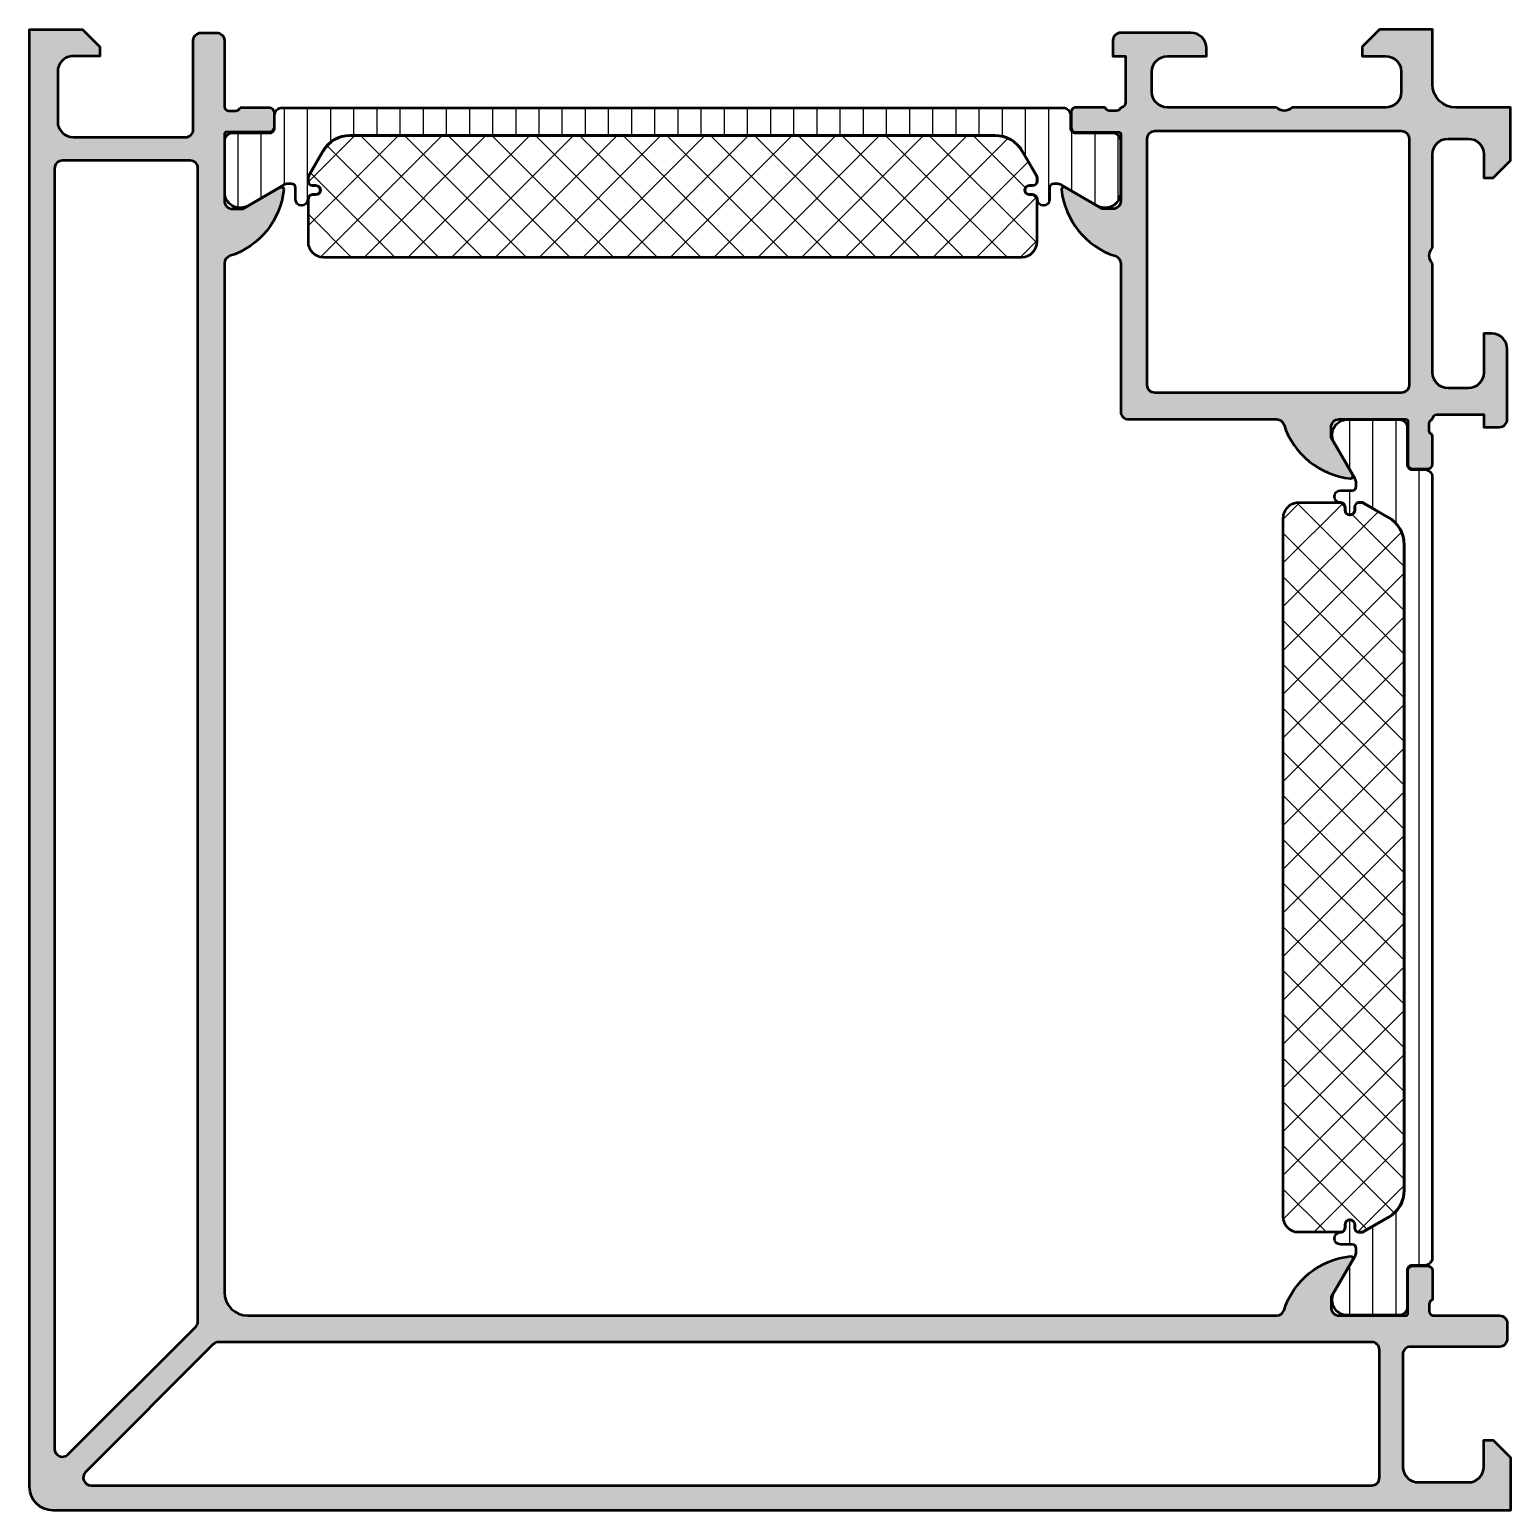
# Model space of a CAD drawing. Extents: x 0 to 95, y 0 to 95.
import ezdxf

# ---------------------------------------------------------------- set-up
doc = ezdxf.new("R2010")
doc.units = 0
for name, color, linetype, lineweight in [('0S-Alu contour', 7, 'Continuous', 50), ('0S-Alu hatch', 252, 'Continuous', 25), ('0S-Plastic contour', 254, 'Continuous', 50), ('0S-Plastic hatch', 253, 'Continuous', 25), ('0S-PT contour', 91, 'Continuous', 50), ('0S-PT hatch', 103, 'Continuous', 25)]:
    doc.layers.add(name, color=color, linetype=linetype, lineweight=lineweight)
pattern_1 = [(90, (0, 0), (-1.4859, 0), [])]
pattern_2 = [(135, (0, 0), (-1.403165018917055, -1.403165018917055), []), (225, (0, 0), (1.403165018917055, -1.403165018917055), [])]

# ---------------------------------------------------------------- blocks, each defined once
blk = doc.blocks.new('445440__0053F759_4F8C_445B_8C2F_26E1E57AFD2A_')
at = {"layer": '0S-Alu hatch'}
h = blk.add_hatch(color=256, dxfattribs=at)
edge = h.paths.add_edge_path()
edge.add_arc((88.59999999999997, 10.00000000000005), 0.4999999999999716, 90, 180)
edge.add_line((88.1, 10.00000000000005), (88.1, 2.800000000000054))
edge.add_arc((89.10000000000001, 2.800000000000055), 1.000000000000028, 180, 270.0000000000017)
edge.add_line((89.10000000000005, 1.800000000000027), (92.30000000000003, 1.800000000000031))
edge.add_arc((92.30000000000003, 2.800000000000033), 1.000000000000001, 270, 360)
edge.add_line((93.30000000000003, 2.800000000000058), (93.3, 4.500000000000017))
edge.add_line((93.3, 4.500000000000017), (93.89999999999995, 4.500000000000017))
edge.add_line((93.89999999999995, 4.500000000000017), (95, 3.399999999999974))
edge.add_line((95, 3.399999999999974), (95, 0))
edge.add_line((95, 0), (1.5, 4e-16))
edge.add_ellipse((1.5, 1.5), major_axis=(-1.499999999999999, 0), ratio=1, start_angle=0, end_angle=90, ccw=False)
edge.add_line((4e-16, 1.5), (5.8e-15, 95.00000000000003))
edge.add_line((5.8e-15, 95.00000000000003), (3.400000000000053, 95))
edge.add_line((3.400000000000053, 95), (4.500000000000054, 93.90000000000003))
edge.add_line((4.500000000000054, 93.90000000000003), (4.500000000000054, 93.3))
edge.add_line((4.500000000000054, 93.3), (2.800000000000084, 93.30000000000003))
edge.add_arc((2.800000000000067, 92.30000000000003), 1, 89.99999999999903, 180)
edge.add_line((1.800000000000067, 92.30000000000003), (1.800000000000063, 89.1000000000001))
edge.add_arc((2.800000000000065, 89.1000000000001), 1.000000000000001, 180, 269.9999999999994)
edge.add_line((2.800000000000055, 88.10000000000007), (10.00000000000006, 88.1))
edge.add_arc((10.00000000000006, 88.59999999999997), 0.4999999999999716, 269.9999999999996, 360)
edge.add_line((10.50000000000004, 88.59999999999997), (10.50000000000005, 94.29999999999997))
edge.add_ellipse((11.00000000000006, 94.29999999999997), major_axis=(-0.5000000000000107, 0), ratio=1, start_angle=270.0000000000023, end_angle=360, ccw=False)
edge.add_line((11.00000000000004, 94.8), (12.00000000000003, 94.80000000000003))
edge.add_ellipse((12.00000000000005, 94.30000000000003), major_axis=(-0.5, 0), ratio=1, start_angle=180, end_angle=270.00000000000244, ccw=False)
edge.add_line((12.50000000000005, 94.30000000000001), (12.50000000000005, 89.99999999999991))
edge.add_arc((12.76752059199318, 90.07883644654297), 0.2788950563274501, 196.4198764194927, 271.1645893740794)
edge.add_line((12.77318899999147, 89.79999899999991), (13.22678299999157, 89.79999899999993))
edge.add_arc((13.23244365946863, 90.07886709564308), 0.2789255417371435, 268.8371299271128, 343.5754054446431)
edge.add_line((13.49998699999156, 89.99999999999991), (15.37999800000004, 89.99999999999991))
edge.add_ellipse((15.37999800000004, 89.69999999999989), major_axis=(-0.3000000000000114, 0), ratio=1, start_angle=180, end_angle=270, ccw=False)
edge.add_line((15.67999800000005, 89.69999999999989), (15.67999800000005, 88.72002568095712))
edge.add_ellipse((15.37999800000005, 88.72002568095711), major_axis=(-0.2999999999999954, 0), ratio=1, start_angle=90.00000000000028, end_angle=180, ccw=False)
edge.add_line((15.37999800000005, 88.42002568095711), (12.62000000000006, 88.42002568095712))
edge.add_arc((12.62000000000006, 88.30002568095713), 0.1199999999999761, 90, 180)
edge.add_line((12.50000000000008, 88.30002568095713), (12.50000000000009, 84))
edge.add_arc((13.00000000000005, 84), 0.4999999999999556, 180, 270.0000000000047)
edge.add_line((13.00000000000009, 83.50000000000004), (13.70000000000015, 83.5000000000001))
edge.add_line((13.70000000000015, 83.5000000000001), (16.09282032302769, 84.88149545762249))
edge.add_ellipse((16.16188021535182, 84.76188021535187), major_axis=(-0.1381197846482577, 0), ratio=1, start_angle=174.3774224492092, end_angle=300.0000000000007, ccw=False)
edge.add_ellipse((11.32339113815304, 85.23822324117354), major_axis=(-4.99999999999919, 0), ratio=1, start_angle=107.7484163560706, end_angle=174.3774224492106, ccw=False)
edge.add_arc((13.00000000000091, 79.99999999999972), 0.5000000000008437, 107.7484163560707, 180)
edge.add_line((12.50000000000007, 79.99999999999973), (12.49999999999986, 14.00000000000017))
edge.add_arc((13.99999999999986, 14.00000000000016), 1.499999999999998, 180, 269.9999999999998)
edge.add_line((13.99999999999986, 12.50000000000016), (79.99999999999973, 12.50000000000003))
edge.add_arc((79.99999999999973, 13.00000000000058), 0.5000000000005543, 270, 342.2515836439303)
edge.add_ellipse((85.23822324117359, 11.32339113815273), major_axis=(-4.999999999999504, 0), ratio=1, start_angle=275.6225775507901, end_angle=342.25158364392956, ccw=False)
edge.add_ellipse((84.76188021535182, 16.1618802153518), major_axis=(-0.1381197846482728, 0), ratio=1, start_angle=149.9999999999972, end_angle=275.6225775507904, ccw=False)
edge.add_line((84.88149545762246, 16.09282032302765), (83.50000000000009, 13.70000000000013))
edge.add_line((83.50000000000009, 13.70000000000013), (83.50000000000001, 13.0000000000001))
edge.add_arc((84, 13.00000000000004), 0.4999999999999858, 180, 270)
edge.add_line((84, 12.50000000000006), (88.30002568095718, 12.50000000000006))
edge.add_arc((88.3000256809572, 12.62000000000003), 0.119999999999969, 269.9999999999932, 360)
edge.add_line((88.42002568095717, 12.62000000000003), (88.42002568095712, 15.37999800000003))
edge.add_ellipse((88.72002568095714, 15.37999800000003), major_axis=(-0.2999999999999971, 0), ratio=1, start_angle=269.99999999999727, end_angle=360, ccw=False)
edge.add_line((88.72002568095714, 15.67999800000003), (89.69999999999993, 15.67999800000003))
edge.add_ellipse((89.69999999999993, 15.37999800000002), major_axis=(-0.3000000000000096, 0), ratio=1, start_angle=180, end_angle=270, ccw=False)
edge.add_line((89.99999999999994, 15.37999800000002), (89.99999999999994, 13.49998699999151))
edge.add_arc((90.0788670956431, 13.23244365946859), 0.2789255417371304, 106.4245945553546, 181.1628700729015)
edge.add_line((89.79999899999996, 13.22678299999146), (89.79999899999993, 12.77318899999223))
edge.add_arc((90.07883644654297, 12.76752059199316), 0.278895056327452, 178.8354106257594, 253.5801235805075)
edge.add_line((89.99999999999991, 12.50000000000003), (94.30000000000005, 12.49999999999986))
edge.add_ellipse((94.30000000000003, 11.99999999999988), major_axis=(-0.4999999999999876, 0), ratio=1, start_angle=180, end_angle=269.9999999999984, ccw=False)
edge.add_line((94.80000000000003, 11.99999999999986), (94.79999999999998, 11))
edge.add_ellipse((94.29999999999997, 11.00000000000002), major_axis=(-0.5, 0), ratio=1, start_angle=90, end_angle=180, ccw=False)
edge.add_line((94.29999999999997, 10.50000000000002), (88.59999999999997, 10.50000000000002))
edge = h.paths.add_edge_path()
edge.add_arc((86.09999999999997, 2.100000000000042), 0.5000000000000427, 270, 360)
edge.add_line((86.60000000000001, 2.100000000000043), (86.60000000000001, 10.29999999999999))
edge.add_arc((86.1, 10.29999999999999), 0.5000000000000142, 0, 90.0000000000016)
edge.add_line((86.09999999999997, 10.8), (12.13847763108489, 10.79999999999986))
edge.add_arc((12.13847763108489, 10.29999999999987), 0.4999999999999947, 89.9999999999992, 134.9999999999999)
edge.add_line((11.78492424049162, 10.65355339059314), (3.584924240491757, 2.453553390593272))
edge.add_arc((3.938477631085029, 2.099999999999999), 0.4999999999999987, 134.9999999999999, 270)
edge.add_line((3.938477631085029, 1.6), (86.09999999999997, 1.599999999999999))
edge = h.paths.add_edge_path()
edge.add_arc((10.29999999999988, 12.1384776310849), 0.499999999999989, 315, 360)
edge.add_line((10.79999999999986, 12.1384776310849), (10.8, 86.10000000000007))
edge.add_arc((10.30000000000008, 86.10000000000007), 0.4999999999999254, 0, 90)
edge.add_line((10.30000000000008, 86.6), (2.100000000000063, 86.60000000000001))
edge.add_arc((2.100000000000059, 86.09999999999995), 0.500000000000057, 89.99999999999955, 180)
edge.add_line((1.600000000000002, 86.0999999999999), (1.599999999999982, 3.938477631085007))
edge.add_arc((2.099999999999982, 3.938477631085007), 0.4999999999999999, 180, 315.0000000000001)
edge.add_line((2.453553390593256, 3.584924240491734), (10.65355339059314, 11.78492424049164))
at = {"layer": '0S-Alu contour', "color": 7}
for points in [[(4e-16, 1.5), (5.8e-15, 95.00000000000003), (3.400000000000053, 95), (4.500000000000054, 93.90000000000003), (4.500000000000054, 93.3), (2.800000000000084, 93.30000000000003)], [(10.50000000000004, 88.59999999999997), (10.50000000000005, 94.29999999999997)], [(11.00000000000004, 94.8), (12.00000000000003, 94.80000000000003)], [(12.50000000000005, 94.30000000000001), (12.50000000000005, 89.99999999999991)], [(1.800000000000067, 92.30000000000003), (1.800000000000063, 89.1000000000001)], [(12.77318899999147, 89.79999899999991), (13.22678299999157, 89.79999899999993)], [(13.49998699999156, 89.99999999999991), (15.37999800000004, 89.99999999999991)], [(15.67999800000005, 89.69999999999989), (15.67999800000005, 88.72002568095712)], [(15.37999800000005, 88.42002568095711), (12.62000000000006, 88.42002568095712)], [(2.800000000000055, 88.10000000000007), (10.00000000000006, 88.1)], [(12.50000000000008, 88.30002568095713), (12.50000000000009, 84)], [(10.30000000000008, 86.6), (2.100000000000063, 86.60000000000001)], [(1.600000000000002, 86.0999999999999), (1.599999999999982, 3.938477631085007)], [(10.79999999999986, 12.1384776310849), (10.8, 86.10000000000007)], [(13.00000000000009, 83.50000000000004), (13.70000000000015, 83.5000000000001), (16.09282032302769, 84.88149545762249)], [(12.50000000000007, 79.99999999999973), (12.49999999999986, 14.00000000000017)], [(84.88149545762246, 16.09282032302765), (83.50000000000009, 13.70000000000013), (83.50000000000001, 13.0000000000001)], [(88.42002568095717, 12.62000000000003), (88.42002568095712, 15.37999800000003)], [(88.72002568095714, 15.67999800000003), (89.69999999999993, 15.67999800000003)], [(89.99999999999994, 15.37999800000002), (89.99999999999994, 13.49998699999151)], [(13.99999999999986, 12.50000000000016), (79.99999999999973, 12.50000000000003)], [(84, 12.50000000000006), (88.30002568095718, 12.50000000000006)], [(89.79999899999996, 13.22678299999146), (89.79999899999993, 12.77318899999223)], [(89.99999999999991, 12.50000000000003), (94.30000000000005, 12.49999999999986)], [(2.453553390593256, 3.584924240491734), (10.65355339059314, 11.78492424049164)], [(94.80000000000003, 11.99999999999986), (94.79999999999998, 11)], [(11.78492424049162, 10.65355339059314), (3.584924240491757, 2.453553390593272)], [(86.09999999999997, 10.8), (12.13847763108489, 10.79999999999986)], [(94.29999999999997, 10.50000000000002), (88.59999999999997, 10.50000000000002)], [(86.60000000000001, 2.100000000000043), (86.60000000000001, 10.29999999999999)], [(88.1, 10.00000000000005), (88.1, 2.800000000000054)], [(93.30000000000003, 2.800000000000058), (93.3, 4.500000000000017), (93.89999999999995, 4.500000000000017), (95, 3.399999999999974), (95, 0), (1.5, 4e-16)], [(3.938477631085029, 1.6), (86.09999999999997, 1.599999999999999)], [(89.10000000000005, 1.800000000000027), (92.30000000000003, 1.800000000000031)]]:
    blk.add_lwpolyline(points, dxfattribs=at)
at = {"layer": '0S-Alu contour', "color": 7, "extrusion": (0, 0, -1)}
for centre, radius, start, end in [((-11.00000000000006, 94.29999999999997), 0.5000000000000107, 0, 89.99999999999775), ((-12.00000000000005, 94.30000000000003), 0.5, 89.99999999999756, 180), ((-15.37999800000004, 89.69999999999989), 0.3000000000000114, 90, 180), ((-15.37999800000005, 88.72002568095711), 0.2999999999999954, 180, 269.9999999999997), ((-11.32339113815304, 85.23822324117354), 4.999999999999191, 185.6225775507894, 252.2515836439294), ((-16.16188021535182, 84.76188021535187), 0.1381197846482577, 59.99999999999929, 185.6225775507909), ((-85.23822324117359, 11.32339113815273), 4.999999999999504, 17.74841635607043, 84.3774224492099), ((-84.76188021535182, 16.1618802153518), 0.1381197846482728, 84.3774224492096, 210.0000000000028), ((-88.72002568095714, 15.37999800000003), 0.2999999999999971, 0, 90.00000000000273), ((-89.69999999999993, 15.37999800000002), 0.3000000000000096, 90, 180), ((-94.30000000000003, 11.99999999999988), 0.4999999999999876, 90.0000000000016, 180), ((-94.29999999999997, 11.00000000000002), 0.5, 180, 270), ((-1.5, 1.5), 1.499999999999999, 270, 0)]:
    blk.add_arc(centre, radius, start, end, dxfattribs=at)
at = {"layer": '0S-Alu contour', "color": 7}
for centre, radius, start, end in [((2.800000000000067, 92.30000000000003), 1, 89.99999999999903, 180), ((12.76752059199318, 90.07883644654297), 0.2788950563274501, 196.4198764194927, 271.1645893740794), ((13.23244365946863, 90.07886709564308), 0.2789255417371435, 268.8371299271128, 343.5754054446431), ((2.800000000000065, 89.1000000000001), 1.000000000000001, 180, 269.9999999999994), ((10.00000000000006, 88.59999999999997), 0.4999999999999716, 269.9999999999996, 0), ((12.62000000000006, 88.30002568095713), 0.1199999999999761, 90, 180), ((2.100000000000059, 86.09999999999995), 0.500000000000057, 89.99999999999955, 180), ((10.30000000000008, 86.10000000000007), 0.4999999999999254, 0, 90), ((13.00000000000005, 84), 0.4999999999999556, 180, 270.0000000000047), ((13.00000000000091, 79.99999999999972), 0.5000000000008437, 107.7484163560707, 180), ((13.99999999999986, 14.00000000000016), 1.499999999999998, 180, 269.9999999999998), ((90.0788670956431, 13.23244365946859), 0.2789255417371304, 106.4245945553546, 181.1628700729015), ((79.99999999999973, 13.00000000000058), 0.5000000000005543, 270, 342.2515836439303), ((84, 13.00000000000004), 0.4999999999999858, 180, 270), ((88.3000256809572, 12.62000000000003), 0.119999999999969, 269.9999999999932, 0), ((90.07883644654297, 12.76752059199316), 0.278895056327452, 178.8354106257594, 253.5801235805075), ((10.29999999999988, 12.1384776310849), 0.499999999999989, 315, 0), ((12.13847763108489, 10.29999999999987), 0.4999999999999947, 89.9999999999992, 134.9999999999999), ((86.1, 10.29999999999999), 0.5000000000000142, 0, 90.0000000000016), ((88.59999999999997, 10.00000000000005), 0.4999999999999716, 90, 180), ((2.099999999999982, 3.938477631085007), 0.4999999999999999, 180, 315.0000000000001), ((3.938477631085029, 2.099999999999999), 0.4999999999999987, 134.9999999999999, 270), ((86.09999999999997, 2.100000000000042), 0.5000000000000427, 270, 0), ((89.10000000000001, 2.800000000000055), 1.000000000000028, 180, 270.0000000000017), ((92.30000000000003, 2.800000000000033), 1.000000000000001, 270, 0)]:
    blk.add_arc(centre, radius, start, end, dxfattribs=at)
blk = doc.blocks.new('245307__0D0274F0_D0E6_4BCC_83FA_28DC97B6153F___91D617F6_98F7_4865_BB62_56667D70BF9B_')
at = {"layer": '0S-Plastic hatch'}
h = blk.add_hatch(dxfattribs=at)
h.set_pattern_fill('ANSI31', color=256, scale=0.4680000000000001, angle=45, style=0)
h.set_pattern_definition(pattern_1)
edge = h.paths.add_edge_path()
edge.add_line((89.98999999999992, 66.29000567891636), (89.98999999999997, 16.20999432108361))
edge.add_ellipse((89.50000267890914, 16.20999432108362), major_axis=(-0.4899973210908258, 0), ratio=1, start_angle=90, end_angle=180, ccw=False)
edge.add_line((89.50000267890914, 15.71999699999279), (88.68966866666672, 15.71999699999999))
edge.add_arc((88.68966866666668, 15.40999699999993), 0.3100000000000538, 89.99999999998948, 180.0079248428868)
edge.add_line((88.3796686696319, 15.40995412247371), (88.38000061238371, 13.0100637501029))
edge.add_ellipse((87.89000463964022, 13.0099959774234), major_axis=(-0.4899959774303982, 0), ratio=1, start_angle=89.99999999822529, end_angle=180.0079247354991, ccw=False)
edge.add_line((87.89000463962505, 12.519999999993), (84.4141775038158, 12.51999999999997))
edge.add_ellipse((84.55577115089181, 13.49981807472282), major_axis=(-0.9899960709244718, 0), ratio=1, start_angle=-32.740756988410794, end_angle=81.77710364110533, ccw=False)
edge.add_line((83.72305944591122, 14.03524634894278), (85.04169560553936, 16.31919148717438))
edge.add_arc((84.60002263447439, 16.57419146095991), 0.509999999999987, 330.0000034006557, 360.0057438232341)
edge.add_line((85.11002263191168, 16.57424258776003), (85.1099999986841, 16.80002606457001))
edge.add_arc((84.84999999994528, 16.79999999995467), 0.2600000000452897, 0.0057438170791521, 89.99999999386829)
edge.add_line((84.84999999997311, 17.05999999999996), (84.09959336060898, 17.05999999999999))
edge.add_ellipse((84.09959336060898, 17.44925907311674), major_axis=(-0.3892590731167508, 0), ratio=1, start_angle=-90.0000000000021, end_angle=89.9999999999979, ccw=False)
edge.add_arc((84.09959336060905, 18.15000000000003), 0.3114818537665336, 269.9999999999922, 360)
edge.add_line((84.41107521437559, 18.15000000000003), (84.41107521437559, 18.3505707952862))
edge.add_ellipse((84.70050441908934, 18.3505707952862), major_axis=(-0.2894292047137554, 0), ratio=1, start_angle=180, end_angle=360, ccw=False)
edge.add_line((84.9899336238031, 18.3505707952862), (84.9899336238031, 18.14999999999994))
edge.add_arc((85.29993362380301, 18.14999999999993), 0.3099999999999312, 180, 266.661561279965)
edge.add_line((85.28188115084544, 17.8405260782875), (85.46501280946023, 17.84052607828744))
edge.add_arc((85.4650128094603, 18.05052607828745), 0.2100000000000151, 269.9999999999806, 299.9999999999989)
edge.add_line((85.5700128094603, 17.86866074349271), (87.20499999999997, 18.81262103807234))
edge.add_arc((86.20000000000002, 20.55333209967905), 2.009999999999962, 299.9999999999986, 360)
edge.add_line((88.21, 20.55333209967905), (88.20999999999997, 61.94666790036811))
edge.add_arc((86.20000000000007, 61.94666790036811), 2.009999999999891, 0, 59.99999999999652)
edge.add_line((87.20500000000013, 63.68737896197468), (85.5700128094606, 64.63133925655441))
edge.add_arc((85.46501280946056, 64.44947392175953), 0.2100000000001375, 60.00000000000698, 90.0000000000155)
edge.add_line((85.4650128094605, 64.65947392175968), (85.2818811508457, 64.65947392175966))
edge.add_arc((85.29993362380308, 64.35000000004719), 0.3099999999999524, 93.33843871999528, 180)
edge.add_line((84.98993362380313, 64.35000000004716), (84.9899336238031, 64.14942920476095))
edge.add_ellipse((84.70050441908933, 64.14942920476095), major_axis=(-0.2894292047137554, 0), ratio=1, start_angle=0, end_angle=180, ccw=False)
edge.add_line((84.41107521437556, 64.14942920476095), (84.41107521437556, 64.35000000004703))
edge.add_arc((84.09959336060898, 64.35000000004707), 0.3114818537665798, 0, 89.99999999999739)
edge.add_ellipse((84.09959336060898, 65.05074092693039), major_axis=(-0.3892590731167331, 0), ratio=1, start_angle=-89.99999999999778, end_angle=90.0000000000021, ccw=False)
edge.add_line((84.09959336060898, 65.44000000004712), (84.84999999997311, 65.4400000000472))
edge.add_arc((84.84999999997311, 65.70000000006468), 0.2600000000174703, 270.0000000000031, 359.9942561768293)
edge.add_line((85.1099999986841, 65.6999739354215), (85.11002263191197, 65.92575741507753))
edge.add_arc((84.6000226344744, 65.92580853903998), 0.5099999999999719, 359.9942564955642, 389.9999965993479)
edge.add_line((85.04169560553936, 66.18080851282554), (83.72305944591083, 68.46475365105783))
edge.add_ellipse((84.55577115089189, 69.00018192527712), major_axis=(-0.9899960709244714, 0), ratio=1, start_angle=-81.77710364109942, end_angle=32.740756988364296, ccw=False)
edge.add_line((84.41417750381576, 69.97999999999996), (87.89000463962505, 69.98000000000695))
edge.add_ellipse((87.89000463962503, 69.49000402256138), major_axis=(-0.4899959774455738, 0), ratio=1, start_angle=179.9920752627534, end_angle=269.99999999999835, ccw=False)
edge.add_line((88.3800006123837, 69.48993624986666), (88.37966866963195, 67.09004587753823))
edge.add_arc((88.68966866667265, 67.09000300000595), 0.310000000005986, 179.9920751560094, 269.9999999988942)
edge.add_line((88.68966866666665, 66.78000299999997), (89.50000267890928, 66.78000300000714))
edge.add_ellipse((89.50000267890918, 66.29000567891642), major_axis=(-0.4899973210907263, 0), ratio=1, start_angle=180, end_angle=269.99999999999, ccw=False)
at = {"layer": '0S-Plastic contour', "color": 7}
for points in [[(84.41417750381576, 69.97999999999996), (87.89000463962505, 69.98000000000695)], [(88.3800006123837, 69.48993624986666), (88.37966866963195, 67.09004587753823)], [(85.04169560553936, 66.18080851282554), (83.72305944591083, 68.46475365105783)], [(88.68966866666665, 66.78000299999997), (89.50000267890928, 66.78000300000714)], [(85.1099999986841, 65.6999739354215), (85.11002263191197, 65.92575741507753)], [(89.98999999999992, 66.29000567891636), (89.98999999999997, 16.20999432108361)], [(84.09959336060898, 65.44000000004712), (84.84999999997311, 65.4400000000472)], [(85.4650128094605, 64.65947392175968), (85.2818811508457, 64.65947392175966)], [(87.20500000000013, 63.68737896197468), (85.5700128094606, 64.63133925655441)], [(84.41107521437556, 64.14942920476095), (84.41107521437556, 64.35000000004703)], [(84.98993362380313, 64.35000000004716), (84.9899336238031, 64.14942920476095)], [(88.21, 20.55333209967905), (88.20999999999997, 61.94666790036811)], [(84.41107521437559, 18.15000000000003), (84.41107521437559, 18.3505707952862)], [(84.9899336238031, 18.3505707952862), (84.9899336238031, 18.14999999999994)], [(85.5700128094603, 17.86866074349271), (87.20499999999997, 18.81262103807234)], [(85.28188115084544, 17.8405260782875), (85.46501280946023, 17.84052607828744)], [(83.72305944591122, 14.03524634894278), (85.04169560553936, 16.31919148717438)], [(84.84999999997311, 17.05999999999996), (84.09959336060898, 17.05999999999999)], [(85.11002263191168, 16.57424258776003), (85.1099999986841, 16.80002606457001)], [(88.3796686696319, 15.40995412247371), (88.38000061238371, 13.0100637501029)], [(89.50000267890914, 15.71999699999279), (88.68966866666672, 15.71999699999999)], [(87.89000463962505, 12.519999999993), (84.4141775038158, 12.51999999999997)]]:
    blk.add_lwpolyline(points, dxfattribs=at)
at = {"layer": '0S-Plastic contour', "color": 7, "extrusion": (0, 0, -1)}
for centre, radius, start, end in [((-84.55577115089189, 69.00018192527712), 0.9899960709244714, 327.2592430116357, 81.77710364109939), ((-87.89000463962503, 69.49000402256138), 0.4899959774455738, 90.00000000000165, 180.0079247372467), ((-89.50000267890918, 66.29000567891642), 0.4899973210907263, 90.00000000000998, 180), ((-84.09959336060898, 65.05074092693039), 0.3892590731167331, 269.9999999999979, 89.99999999999793), ((-84.70050441908933, 64.14942920476095), 0.2894292047137554, 180, 0), ((-84.70050441908934, 18.3505707952862), 0.2894292047137554, 0, 180), ((-84.09959336060898, 17.44925907311674), 0.3892590731167509, 270.0000000000021, 90.0000000000021), ((-89.50000267890914, 16.20999432108362), 0.4899973210908258, 180, 270), ((-84.55577115089181, 13.49981807472282), 0.9899960709244718, 278.2228963588948, 32.74075698841087), ((-87.89000463964022, 13.0099959774234), 0.4899959774303983, 179.9920752645009, 270.0000000017747)]:
    blk.add_arc(centre, radius, start, end, dxfattribs=at)
at = {"layer": '0S-Plastic contour', "color": 7}
for centre, radius, start, end in [((88.68966866667265, 67.09000300000595), 0.310000000005986, 179.9920751560094, 269.9999999988942), ((84.84999999997311, 65.70000000006468), 0.2600000000174703, 270.0000000000031, 359.9942561768293), ((84.6000226344744, 65.92580853903998), 0.5099999999999719, 359.9942564955642, 29.99999659934793), ((84.09959336060898, 64.35000000004707), 0.3114818537665798, 0, 89.99999999999739), ((85.29993362380308, 64.35000000004719), 0.3099999999999524, 93.33843871999528, 180), ((85.46501280946056, 64.44947392175953), 0.2100000000001375, 60.00000000000698, 90.0000000000155), ((86.20000000000007, 61.94666790036811), 2.009999999999891, 0, 59.99999999999652), ((86.20000000000002, 20.55333209967905), 2.009999999999962, 299.9999999999986, 0), ((84.09959336060905, 18.15000000000003), 0.3114818537665336, 269.9999999999922, 0), ((85.29993362380301, 18.14999999999993), 0.3099999999999312, 180, 266.661561279965), ((85.4650128094603, 18.05052607828745), 0.2100000000000151, 269.9999999999806, 299.9999999999989), ((84.84999999994528, 16.79999999995467), 0.2600000000452897, 0.0057438170791521, 89.99999999386829), ((84.60002263447439, 16.57419146095991), 0.509999999999987, 330.0000034006557, 0.0057438232341285), ((88.68966866666668, 15.40999699999993), 0.3100000000000538, 89.99999999998948, 180.0079248428868)]:
    blk.add_arc(centre, radius, start, end, dxfattribs=at)
blk = doc.blocks.new('465680__CB4C6DCC_00BF_4249_B1B3_60F80574B212_')
at = {"layer": '0S-PT hatch'}
h = blk.add_hatch(dxfattribs=at)
h.set_pattern_fill('ANSI37', color=256, scale=0.625, angle=90, style=0)
h.set_pattern_definition(pattern_2)
edge = h.paths.add_edge_path()
edge.add_line((80.41, 63.65020331974262), (80.41, 18.84979668030448))
edge.add_arc((81.4, 18.84979668030449), 0.990000000000009, 180, 269.9999999999992)
edge.add_line((81.39999999999998, 17.85979668030448), (84.10107521437558, 17.85979668030449))
edge.add_arc((84.10107521437556, 18.1497966803045), 0.2900000000000098, 270.0000000000028, 360)
edge.add_line((84.39107521437556, 18.1497966803045), (84.39107521437558, 18.35036747559074))
edge.add_ellipse((84.70050441908934, 18.35036747559074), major_axis=(-0.3094292047137657, 0), ratio=1, start_angle=180, end_angle=360, ccw=False)
edge.add_line((85.00993362380311, 18.35036747559074), (85.00993362380311, 18.1497966803045))
edge.add_arc((85.29993362380308, 18.1497966803045), 0.289999999999992, 180, 266.5483281938149)
edge.add_line((85.28247370832827, 17.86032275859201), (85.46501280946045, 17.860322758592))
edge.add_arc((85.46501280946045, 18.05032275859199), 0.1899999999999906, 270, 300.0000000000011)
edge.add_line((85.56001280946043, 17.88577793187296), (87.195, 18.82973822645255))
edge.add_arc((86.2, 20.55312877998357), 1.989999999999982, 300, 360)
edge.add_line((88.18999999999998, 20.55312877998357), (88.18999999999997, 61.94646458067261))
edge.add_arc((86.19999999999999, 61.94646458067262), 1.98999999999998, 0, 60.00000000000049)
edge.add_line((87.19499999999996, 63.66985513420365), (85.56001280946039, 64.61381542878323))
edge.add_arc((85.46501280946046, 64.44927060206423), 0.189999999999929, 60.00000000000783, 90.00000000000857)
edge.add_line((85.46501280946045, 64.63927060206414), (85.28247370832794, 64.63927060206414))
edge.add_arc((85.29993362380308, 64.34979668035166), 0.2900000000000238, 93.45167180624944, 180)
edge.add_line((85.00993362380308, 64.34979668035167), (85.0099336238031, 64.14922588506545))
edge.add_ellipse((84.69996681190153, 64.14922588506545), major_axis=(-0.3099668119015604, 0), ratio=1, start_angle=0, end_angle=180, ccw=False)
edge.add_line((84.38999999999999, 64.14922588506545), (84.38999999999996, 64.3497966803045))
edge.add_arc((84.09959336060898, 64.34979668030452), 0.2904066393909659, 0, 89.99999999899907)
edge.add_line((84.09959336061407, 64.64020331969549), (81.40000000001729, 64.64020331974261))
edge.add_arc((81.39999999999998, 63.65020331974262), 0.9899999999999877, 89.99999999899909, 180)
at = {"layer": '0S-PT contour', "color": 7}
for points in [[(84.09959336061407, 64.64020331969549), (81.40000000001729, 64.64020331974261)], [(85.46501280946045, 64.63927060206414), (85.28247370832794, 64.63927060206414)], [(87.19499999999996, 63.66985513420365), (85.56001280946039, 64.61381542878323)], [(84.38999999999999, 64.14922588506545), (84.38999999999996, 64.3497966803045)], [(85.00993362380308, 64.34979668035167), (85.0099336238031, 64.14922588506545)], [(80.41, 63.65020331974262), (80.41, 18.84979668030448)], [(88.18999999999998, 20.55312877998357), (88.18999999999997, 61.94646458067261)], [(84.39107521437556, 18.1497966803045), (84.39107521437558, 18.35036747559074)], [(85.00993362380311, 18.35036747559074), (85.00993362380311, 18.1497966803045)], [(85.56001280946043, 17.88577793187296), (87.195, 18.82973822645255)], [(81.39999999999998, 17.85979668030448), (84.10107521437558, 17.85979668030449)], [(85.28247370832827, 17.86032275859201), (85.46501280946045, 17.860322758592)]]:
    blk.add_lwpolyline(points, dxfattribs=at)
for centre, radius, start, end in [((81.39999999999998, 63.65020331974262), 0.9899999999999877, 89.99999999899909, 180), ((84.09959336060898, 64.34979668030452), 0.2904066393909659, 0, 89.99999999899907), ((85.29993362380308, 64.34979668035166), 0.2900000000000238, 93.45167180624944, 180), ((85.46501280946046, 64.44927060206423), 0.189999999999929, 60.00000000000783, 90.00000000000857), ((86.19999999999999, 61.94646458067262), 1.98999999999998, 0, 60.00000000000049), ((86.2, 20.55312877998357), 1.989999999999982, 300, 0), ((81.4, 18.84979668030449), 0.990000000000009, 180, 269.9999999999992), ((84.10107521437556, 18.1497966803045), 0.2900000000000098, 270.0000000000028, 0), ((85.29993362380308, 18.1497966803045), 0.289999999999992, 180, 266.5483281938149), ((85.46501280946045, 18.05032275859199), 0.1899999999999906, 270, 300.0000000000011)]:
    blk.add_arc(centre, radius, start, end, dxfattribs=at)
at = {"layer": '0S-PT contour', "color": 7, "extrusion": (0, 0, -1)}
for centre, radius, start, end in [((-84.69996681190153, 64.14922588506545), 0.3099668119015604, 180, 0), ((-84.70050441908934, 18.35036747559074), 0.3094292047137657, 0, 180)]:
    blk.add_arc(centre, radius, start, end, dxfattribs=at)
blk = doc.blocks.new('465680__4E95F77C_7A52_4E11_AF43_11A7D8591A68_')
at = {"layer": '0S-PT hatch'}
h = blk.add_hatch(dxfattribs=at)
h.set_pattern_fill('ANSI37', color=256, scale=0.625, angle=90, style=0)
h.set_pattern_definition(pattern_2)
edge = h.paths.add_edge_path()
edge.add_arc((63.65020331974268, 81.3999999999999), 0.9899999999999664, 270, 360)
edge.add_line((64.64020331974265, 81.4000000000172), (64.64020331969554, 84.09959336061401))
edge.add_arc((64.34979668030456, 84.09959336060894), 0.2904066393909659, 0, 90.00000000000281)
edge.add_line((64.34979668030456, 84.38999999999992), (64.1492258850655, 84.38999999999992))
edge.add_ellipse((64.1492258850655, 84.69996681190148), major_axis=(-0.3099668119015604, 0), ratio=1, start_angle=-90, end_angle=90, ccw=False)
edge.add_line((64.1492258850655, 85.00993362380304), (64.34979668035173, 85.00993362380304))
edge.add_arc((64.34979668035173, 85.29993362380308), 0.2900000000000204, 270, 356.5483281937898)
edge.add_line((64.63927060206424, 85.28247370832811), (64.63927060206422, 85.46501280946039))
edge.add_arc((64.44927060206426, 85.46501280946042), 0.1899999999999551, 0, 29.99999999998788)
edge.add_line((64.61381542878328, 85.56001280946036), (63.66985513420371, 87.19499999999992))
edge.add_arc((61.94646458067268, 86.19999999999995), 1.98999999999998, 29.99999999999905, 90)
edge.add_line((61.94646458067268, 88.18999999999993), (20.55312877998367, 88.18999999999993))
edge.add_arc((20.55312877998366, 86.19999999999995), 1.989999999999994, 89.9999999999998, 150.0000000000012)
edge.add_line((18.82973822645261, 87.19499999999991), (17.88577793187304, 85.56001280946037))
edge.add_arc((18.05032275859207, 85.46501280946039), 0.1899999999999842, 150.0000000000026, 180)
edge.add_line((17.86032275859209, 85.46501280946039), (17.86032275859209, 85.28247370832823))
edge.add_arc((18.14979668030457, 85.29993362380306), 0.2899999999999934, 183.451671806185, 270.0000000000007)
edge.add_line((18.14979668030458, 85.00993362380306), (18.35036747559081, 85.00993362380306))
edge.add_ellipse((18.35036747559081, 84.70050441908928), major_axis=(-0.3094292047137657, 0), ratio=1, start_angle=90, end_angle=270, ccw=False)
edge.add_line((18.35036747559081, 84.39107521437553), (18.14979668030457, 84.39107521437553))
edge.add_arc((18.14979668030458, 84.10107521437553), 0.2900000000000062, 90.0000000000007, 180)
edge.add_line((17.85979668030457, 84.10107521437553), (17.85979668030456, 81.39999999999995))
edge.add_arc((18.84979668030457, 81.39999999999995), 0.9900000000000019, 180, 269.9999999999998)
edge.add_line((18.84979668030456, 80.40999999999995), (63.65020331974268, 80.40999999999995))
at = {"layer": '0S-PT contour', "color": 7}
for points in [[(61.94646458067268, 88.18999999999993), (20.55312877998367, 88.18999999999993)], [(18.82973822645261, 87.19499999999991), (17.88577793187304, 85.56001280946037)], [(64.61381542878328, 85.56001280946036), (63.66985513420371, 87.19499999999992)], [(17.86032275859209, 85.46501280946039), (17.86032275859209, 85.28247370832823)], [(18.14979668030458, 85.00993362380306), (18.35036747559081, 85.00993362380306)], [(64.1492258850655, 85.00993362380304), (64.34979668035173, 85.00993362380304)], [(64.63927060206424, 85.28247370832811), (64.63927060206422, 85.46501280946039)], [(17.85979668030457, 84.10107521437553), (17.85979668030456, 81.39999999999995)], [(18.35036747559081, 84.39107521437553), (18.14979668030457, 84.39107521437553)], [(64.34979668030456, 84.38999999999992), (64.1492258850655, 84.38999999999992)], [(64.64020331974265, 81.4000000000172), (64.64020331969554, 84.09959336061401)], [(18.84979668030456, 80.40999999999995), (63.65020331974268, 80.40999999999995)]]:
    blk.add_lwpolyline(points, dxfattribs=at)
for centre, radius, start, end in [((20.55312877998366, 86.19999999999995), 1.989999999999994, 89.9999999999998, 150.0000000000012), ((61.94646458067268, 86.19999999999995), 1.98999999999998, 29.99999999999905, 90), ((18.05032275859207, 85.46501280946039), 0.1899999999999842, 150.0000000000026, 180), ((64.44927060206426, 85.46501280946042), 0.1899999999999551, 0, 29.99999999998788), ((18.14979668030457, 85.29993362380306), 0.2899999999999934, 183.451671806185, 270.0000000000007), ((64.34979668035173, 85.29993362380308), 0.2900000000000204, 270, 356.5483281937898), ((18.14979668030458, 84.10107521437553), 0.2900000000000062, 90.0000000000007, 180), ((64.34979668030456, 84.09959336060894), 0.2904066393909659, 0, 90.00000000000281), ((18.84979668030457, 81.39999999999995), 0.9900000000000019, 180, 269.9999999999998), ((63.65020331974268, 81.3999999999999), 0.9899999999999664, 270, 0)]:
    blk.add_arc(centre, radius, start, end, dxfattribs=at)
at = {"layer": '0S-PT contour', "color": 7, "extrusion": (0, 0, -1)}
for centre, radius, start, end in [((-18.35036747559081, 84.70050441908928), 0.3094292047137657, 90, 270), ((-64.1492258850655, 84.69996681190148), 0.3099668119015604, 270, 90)]:
    blk.add_arc(centre, radius, start, end, dxfattribs=at)
blk = doc.blocks.new('245307__2E3341B0_E449_47F0_BB7E_A4CC6ABBFBCC___53A2823B_3F51_44D1_AD2B_E31AB6B10B6B_')
at = {"layer": '0S-Plastic hatch'}
h = blk.add_hatch(dxfattribs=at)
h.set_pattern_fill('ANSI31', color=256, scale=0.4680000000000001, angle=45, style=0)
h.set_pattern_definition(pattern_1)
edge = h.paths.add_edge_path()
edge.add_ellipse((66.29000567891644, 89.50000267890913), major_axis=(-0.4899973210907689, 0), ratio=1, start_angle=180, end_angle=269.99999999999835, ccw=False)
edge.add_line((66.78000300000721, 89.50000267890914), (66.78000300000006, 88.68966866666665))
edge.add_arc((67.09000300000011, 88.68966866666663), 0.3100000000000449, 180, 270.0079248428922)
edge.add_line((67.09004587752634, 88.37966866963188), (69.48993624989713, 88.38000061238365))
edge.add_ellipse((69.49000402257663, 87.89000463964018), major_axis=(-0.4899959774303982, 0), ratio=1, start_angle=180, end_angle=270.00792473549353, ccw=False)
edge.add_line((69.98000000000702, 87.89000463962498), (69.98000000000006, 84.41417750381574))
edge.add_ellipse((69.0001819252772, 84.5557711508918), major_axis=(-0.9899960709244675, 0), ratio=1, start_angle=57.25924301160239, end_angle=171.777103641102, ccw=False)
edge.add_line((68.46475365105745, 83.72305944591106), (66.18080851282566, 85.0416956055393))
edge.add_arc((65.92580853904013, 84.60002263447437), 0.5099999999999465, 60.00000340065405, 90.00574350449374)
edge.add_line((65.92575741507757, 85.1100226319119), (65.6999739354772, 85.10999999868405))
edge.add_arc((65.70000000009257, 84.84999999994524), 0.2600000000452756, 90.00574381714434, 180)
edge.add_line((65.4400000000473, 84.84999999997306), (65.44000000004722, 84.0995933606089))
edge.add_ellipse((65.05074092693044, 84.09959336060894), major_axis=(-0.3892590731167758, 0), ratio=1, start_angle=0, end_angle=180, ccw=False)
edge.add_arc((64.35000000004712, 84.09959336060894), 0.3114818537665513, 0, 89.99999999999739)
edge.add_line((64.35000000004713, 84.41107521437549), (64.14942920476102, 84.41107521437553))
edge.add_ellipse((64.14942920476102, 84.70050441908928), major_axis=(-0.2894292047137554, 0), ratio=1, start_angle=-90, end_angle=90, ccw=False)
edge.add_line((64.14942920476102, 84.98993362380304), (64.35000000004726, 84.98993362380303))
edge.add_arc((64.35000000004726, 85.29993362380299), 0.3099999999999596, 270, 356.6615612799548)
edge.add_line((64.65947392175971, 85.28188115084535), (64.65947392175978, 85.46501280946038))
edge.add_arc((64.4494739217596, 85.46501280946045), 0.2100000000001643, 0, 30.00000000000646)
edge.add_line((64.63133925655448, 85.57001280946054), (63.68737896197476, 87.20500000000006))
edge.add_arc((61.94666790036819, 86.20000000000002), 2.009999999999893, 30.00000000000349, 89.9999999999998)
edge.add_line((61.94666790036819, 88.2099999999999), (20.55333209967913, 88.20999999999997))
edge.add_arc((20.55333209967914, 86.19999999999997), 2.009999999999976, 90.00000000000018, 150.0000000000021)
edge.add_line((18.8126210380724, 87.2049999999999), (17.86866074349278, 85.57001280946022))
edge.add_arc((18.05052607828753, 85.46501280946023), 0.2100000000000137, 150.0000000000054, 180)
edge.add_line((17.84052607828752, 85.46501280946018), (17.84052607828757, 85.28188115084536))
edge.add_arc((18.15000000000001, 85.29993362380301), 0.3099999999999468, 183.3384387200452, 269.9999999999993)
edge.add_line((18.15000000000001, 84.98993362380305), (18.35057079528627, 84.98993362380305))
edge.add_ellipse((18.35057079528627, 84.70050441908928), major_axis=(-0.2894292047137554, 0), ratio=1, start_angle=90, end_angle=270, ccw=False)
edge.add_line((18.35057079528627, 84.41107521437554), (18.15000000000009, 84.41107521437554))
edge.add_arc((18.15000000000009, 84.09959336060903), 0.3114818537665087, 89.99999999999935, 180)
edge.add_ellipse((17.44925907311682, 84.09959336060896), major_axis=(-0.389259073116758, 0), ratio=1, start_angle=0, end_angle=180, ccw=False)
edge.add_line((17.06000000000006, 84.09959336060894), (17.06000000000004, 84.84999999997304))
edge.add_arc((16.79999999998256, 84.84999999997304), 0.2600000000174809, 0, 89.9942561767249)
edge.add_line((16.80002606462575, 85.10999999868406), (16.57424258770447, 85.11002263191163))
edge.add_arc((16.57419146093222, 84.60002263457814), 0.5099999998962019, 89.99425617985202, 119.9999966024706)
edge.add_line((16.31919148717448, 85.0416956055393), (14.0352463489424, 83.7230594459109))
edge.add_ellipse((13.4998180747229, 84.55577115089181), major_axis=(-0.989996070924471, 0), ratio=1, start_angle=8.222896358898083, end_angle=122.7407569883795, ccw=False)
edge.add_line((12.52000000000005, 84.41417750381574), (12.51999999999308, 87.890004639625))
edge.add_ellipse((13.00999597743866, 87.890004639625), major_axis=(-0.4899959774455845, 0), ratio=1, start_angle=269.99977490492887, end_angle=360, ccw=False)
edge.add_line((13.00999790246142, 88.38000061706678), (15.40995412303333, 88.37966866963181))
edge.add_arc((15.40999699999408, 88.68966866667259), 0.3100000000059922, 269.9920752616236, 360)
edge.add_line((15.71999700000007, 88.68966866666932), (15.71999699999287, 89.50000267890921))
edge.add_ellipse((16.20999432108365, 89.50000267890917), major_axis=(-0.4899973210907742, 0), ratio=1, start_angle=269.999999999995, end_angle=360, ccw=False)
edge.add_line((16.20999432108369, 89.98999999999992), (66.29000567891646, 89.9899999999999))
at = {"layer": '0S-Plastic contour', "color": 7}
for points in [[(15.71999700000007, 88.68966866666932), (15.71999699999287, 89.50000267890921)], [(16.20999432108369, 89.98999999999992), (66.29000567891646, 89.9899999999999)], [(66.78000300000721, 89.50000267890914), (66.78000300000006, 88.68966866666665)], [(13.00999790246142, 88.38000061706678), (15.40995412303333, 88.37966866963181)], [(67.09004587752634, 88.37966866963188), (69.48993624989713, 88.38000061238365)], [(12.52000000000005, 84.41417750381574), (12.51999999999308, 87.890004639625)], [(61.94666790036819, 88.2099999999999), (20.55333209967913, 88.20999999999997)], [(69.98000000000702, 87.89000463962498), (69.98000000000006, 84.41417750381574)], [(18.8126210380724, 87.2049999999999), (17.86866074349278, 85.57001280946022)], [(64.63133925655448, 85.57001280946054), (63.68737896197476, 87.20500000000006)], [(16.31919148717448, 85.0416956055393), (14.0352463489424, 83.7230594459109)], [(16.80002606462575, 85.10999999868406), (16.57424258770447, 85.11002263191163)], [(17.06000000000006, 84.09959336060894), (17.06000000000004, 84.84999999997304)], [(17.84052607828752, 85.46501280946018), (17.84052607828757, 85.28188115084536)], [(18.15000000000001, 84.98993362380305), (18.35057079528627, 84.98993362380305)], [(64.14942920476102, 84.98993362380304), (64.35000000004726, 84.98993362380303)], [(64.65947392175971, 85.28188115084535), (64.65947392175978, 85.46501280946038)], [(65.4400000000473, 84.84999999997306), (65.44000000004722, 84.0995933606089)], [(65.92575741507757, 85.1100226319119), (65.6999739354772, 85.10999999868405)], [(68.46475365105745, 83.72305944591106), (66.18080851282566, 85.0416956055393)], [(18.35057079528627, 84.41107521437554), (18.15000000000009, 84.41107521437554)], [(64.35000000004713, 84.41107521437549), (64.14942920476102, 84.41107521437553)]]:
    blk.add_lwpolyline(points, dxfattribs=at)
at = {"layer": '0S-Plastic contour', "color": 7, "extrusion": (0, 0, -1)}
for centre, radius, start, end in [((-16.20999432108365, 89.50000267890917), 0.4899973210907742, 0, 90.000000000005), ((-66.29000567891644, 89.50000267890913), 0.4899973210907689, 90.00000000000165, 180), ((-13.00999597743866, 87.890004639625), 0.4899959774455845, 0, 90.00022509507114), ((-69.49000402257663, 87.89000463964018), 0.4899959774303983, 89.99207526450645, 180), ((-18.35057079528627, 84.70050441908928), 0.2894292047137554, 90, 270), ((-64.14942920476102, 84.70050441908928), 0.2894292047137554, 270, 90), ((-13.4998180747229, 84.55577115089181), 0.989996070924471, 237.2592430116205, 351.7771036411019), ((-17.44925907311682, 84.09959336060896), 0.389259073116758, 180, 0), ((-65.05074092693044, 84.09959336060894), 0.3892590731167758, 180, 0), ((-69.0001819252772, 84.5557711508918), 0.9899960709244675, 188.2228963588982, 302.7407569883976)]:
    blk.add_arc(centre, radius, start, end, dxfattribs=at)
at = {"layer": '0S-Plastic contour', "color": 7}
for centre, radius, start, end in [((15.40999699999408, 88.68966866667259), 0.3100000000059922, 269.9920752616236, 0), ((67.09000300000011, 88.68966866666663), 0.3100000000000449, 180, 270.0079248428922), ((20.55333209967914, 86.19999999999997), 2.009999999999976, 90.00000000000018, 150.0000000000021), ((61.94666790036819, 86.20000000000002), 2.009999999999893, 30.00000000000349, 89.9999999999998), ((18.05052607828753, 85.46501280946023), 0.2100000000000137, 150.0000000000054, 180), ((64.4494739217596, 85.46501280946045), 0.2100000000001643, 0, 30.00000000000646), ((16.57419146093222, 84.60002263457814), 0.5099999998962019, 89.99425617985202, 119.9999966024706), ((16.79999999998256, 84.84999999997304), 0.2600000000174809, 0, 89.9942561767249), ((18.15000000000001, 85.29993362380301), 0.3099999999999468, 183.3384387200452, 269.9999999999993), ((64.35000000004726, 85.29993362380299), 0.3099999999999596, 270, 356.6615612799548), ((65.70000000009257, 84.84999999994524), 0.2600000000452756, 90.00574381714434, 180), ((65.92580853904013, 84.60002263447437), 0.5099999999999465, 60.00000340065405, 90.00574350449374), ((18.15000000000009, 84.09959336060903), 0.3114818537665087, 89.99999999999935, 180), ((64.35000000004712, 84.09959336060894), 0.3114818537665513, 0, 89.99999999999739)]:
    blk.add_arc(centre, radius, start, end, dxfattribs=at)
blk = doc.blocks.new('346380__873048D4_A740_4C8C_A16D_7C96DEFC6A23_')
at = {"layer": '0S-Alu hatch'}
h = blk.add_hatch(color=256, dxfattribs=at)
edge = h.paths.add_edge_path()
edge.add_line((69.49999999999994, 94.29999999999987), (69.49999999999999, 93.29999999999988))
edge.add_line((69.49999999999999, 93.29999999999988), (70.3, 93.29999999999988))
edge.add_line((70.3, 93.29999999999988), (70.29999999999998, 90.29999999999993))
edge.add_ellipse((69.9999999999999, 90.2999999999999), major_axis=(-0.3000000000000824, 0), ratio=1, start_angle=89.9999999998725, end_angle=180, ccw=False)
edge.add_ellipse((69.73247940800621, 90.07883644654287), major_axis=(-0.2788950563273274, 0), ratio=1, start_angle=88.83541062613341, end_angle=163.5801235805, ccw=False)
edge.add_line((69.72681100000896, 89.7999989999999), (69.27321700000918, 89.7999989999999))
edge.add_ellipse((69.26755634053144, 90.07886709564305), major_axis=(-0.2789255417371431, 0), ratio=1, start_angle=16.42459455535112, end_angle=91.16287007302662, ccw=False)
edge.add_line((69.00001300000851, 89.99999999999991), (67.120002, 89.99999999999991))
edge.add_arc((67.12000199999999, 89.69999999999989), 0.2999999999999971, 89.99999999999729, 180)
edge.add_line((66.82000199999999, 89.6999999999999), (66.82000199999999, 88.72002568095714))
edge.add_arc((67.120002, 88.72002568095712), 0.3000000000000114, 180, 270)
edge.add_line((67.120002, 88.42002568095711), (69.88, 88.42002568095711))
edge.add_ellipse((69.88, 88.3000256809571), major_axis=(-0.1200000000000045, 0), ratio=1, start_angle=180, end_angle=270, ccw=False)
edge.add_line((70, 88.3000256809571), (70, 83.99999999999989))
edge.add_ellipse((69.5, 83.99999999999989), major_axis=(-0.5, 0), ratio=1, start_angle=90, end_angle=180, ccw=False)
edge.add_line((69.5, 83.4999999999999), (68.79999999999998, 83.4999999999999))
edge.add_line((68.79999999999998, 83.4999999999999), (66.40717967697245, 84.88149545762226))
edge.add_arc((66.33811978464831, 84.7618802153516), 0.1381197846482964, 60.00000000000685, 185.6225775507952)
edge.add_arc((71.17660886184781, 85.23822324117369), 4.999999999999992, 185.6225775507935, 252.2515836439298)
edge.add_ellipse((69.5, 79.9999999999999), major_axis=(-0.4999999999999926, 0), ratio=1, start_angle=180, end_angle=252.2515836439294, ccw=False)
edge.add_line((69.99999999999999, 79.9999999999999), (70, 70.49999999999989))
edge.add_arc((70.5, 70.49999999999989), 0.5, 180, 270)
edge.add_line((70.5, 69.99999999999989), (80.00000000000001, 69.9999999999999))
edge.add_ellipse((80.00000000000001, 69.49999999999979), major_axis=(-0.5000000000001137, 0), ratio=1, start_angle=197.7484163560697, end_angle=270, ccw=False)
edge.add_arc((85.2382232411738, 71.17660886184757), 4.999999999999877, 197.7484163560699, 264.3774224492063)
edge.add_arc((84.7618802153517, 66.33811978464819), 0.1381197846483025, 264.3774224492049, 389.9999999999982)
edge.add_line((84.88149545762238, 66.40717967697233), (83.49999999999999, 68.7999999999999))
edge.add_line((83.49999999999999, 68.7999999999999), (83.49999999999999, 69.4999999999999))
edge.add_ellipse((84, 69.4999999999999), major_axis=(-0.5, 0), ratio=1, start_angle=270, end_angle=360, ccw=False)
edge.add_line((84, 69.9999999999999), (88.3000256809572, 69.9999999999999))
edge.add_ellipse((88.3000256809572, 69.8799999999999), major_axis=(-0.1200000000000045, 0), ratio=1, start_angle=180, end_angle=270, ccw=False)
edge.add_line((88.4200256809572, 69.8799999999999), (88.4200256809572, 67.1200019999999))
edge.add_arc((88.7200256809572, 67.12000199999991), 0.2999999999999971, 180, 270)
edge.add_line((88.7200256809572, 66.82000199999992), (89.69999999999997, 66.82000199999989))
edge.add_arc((89.69999999999997, 67.1200019999999), 0.3000000000000114, 270, 360)
edge.add_line((90, 67.1200019999999), (90, 69.00001300000838))
edge.add_ellipse((90.07886709564319, 69.26755634053133), major_axis=(-0.2789255417371639, 0), ratio=1, start_angle=-1.1628700727840737, end_angle=73.57540544464138, ccw=False)
edge.add_line((89.79999900000001, 69.27321700000788), (89.79999900000001, 69.72681100000835))
edge.add_ellipse((90.07883644654295, 69.73247940800613), major_axis=(-0.2788950563273262, 0), ratio=1, start_angle=-73.58012358050632, end_angle=1.1645893739748203, ccw=False)
edge.add_ellipse((90.29999999999998, 69.9999999999998), major_axis=(-0.3000000000000682, 0), ratio=1, start_angle=270, end_angle=360, ccw=False)
edge.add_line((90.29999999999998, 70.29999999999986), (93.30000000000001, 70.2999999999999))
edge.add_line((93.30000000000001, 70.2999999999999), (93.30000000000001, 69.4999999999999))
edge.add_line((93.30000000000001, 69.4999999999999), (94.29999999999998, 69.49999999999987))
edge.add_arc((94.30000000000001, 69.99999999999987), 0.5, 269.9999999999984, 360)
edge.add_line((94.80000000000003, 69.99999999999987), (94.80000000000003, 74.49999999999984))
edge.add_arc((93.80000000000004, 74.49999999999984), 1, 0, 89.99999999999675)
edge.add_line((93.8000000000001, 75.49999999999986), (93.30000000000001, 75.4999999999999))
edge.add_line((93.30000000000001, 75.4999999999999), (93.30000000000001, 72.99999999999987))
edge.add_ellipse((92.30000000000003, 72.99999999999987), major_axis=(-1, 0), ratio=1, start_angle=90, end_angle=180, ccw=False)
edge.add_line((92.30000000000003, 71.99999999999987), (90.99999999999999, 71.99999999999987))
edge.add_ellipse((91.00000000000001, 72.99999999999987), major_axis=(-1, 0), ratio=1, start_angle=0, end_angle=89.9999999999983, ccw=False)
edge.add_line((90.00000000000001, 72.99999999999987), (90.00000000000003, 79.99999999999991))
edge.add_ellipse((90.52500000000003, 80.49999999999993), major_axis=(-0.7250000000000041, 0), ratio=1, start_angle=-43.60281897270022, end_angle=43.60281897270329, ccw=False)
edge.add_line((90, 80.9999999999999), (90, 86.9999999999999))
edge.add_ellipse((91, 86.9999999999999), major_axis=(-1, 0), ratio=1, start_angle=270, end_angle=360, ccw=False)
edge.add_line((91, 87.9999999999999), (92.30000000000003, 87.9999999999999))
edge.add_ellipse((92.30000000000003, 86.9999999999999), major_axis=(-1, 0), ratio=1, start_angle=180, end_angle=270, ccw=False)
edge.add_line((93.30000000000001, 86.9999999999999), (93.30000000000001, 85.49999999999989))
edge.add_line((93.30000000000001, 85.49999999999989), (93.9, 85.49999999999989))
edge.add_line((93.9, 85.49999999999989), (95, 86.59999999999985))
edge.add_line((95, 86.59999999999985), (95, 89.99999999999991))
edge.add_line((95, 89.99999999999991), (91.49999999999999, 89.99999999999989))
edge.add_ellipse((91.49999999999999, 91.49999999999989), major_axis=(-1.5, 0), ratio=1, start_angle=0, end_angle=90, ccw=False)
edge.add_line((89.99999999999999, 91.49999999999989), (90, 94.99999999999991))
edge.add_line((90, 94.99999999999991), (86.59999999999997, 94.99999999999991))
edge.add_line((86.59999999999997, 94.99999999999991), (85.49999999999994, 93.8999999999999))
edge.add_line((85.49999999999994, 93.8999999999999), (85.5, 93.29999999999991))
edge.add_line((85.5, 93.29999999999991), (87, 93.29999999999988))
edge.add_ellipse((87, 92.29999999999988), major_axis=(-1, 0), ratio=1, start_angle=180, end_angle=270, ccw=False)
edge.add_line((88, 92.29999999999988), (88, 90.9999999999999))
edge.add_ellipse((87, 90.9999999999999), major_axis=(-1, 0), ratio=1, start_angle=90, end_angle=180, ccw=False)
edge.add_line((87, 89.99999999999991), (81, 89.99999999999989))
edge.add_ellipse((80.50000000000001, 90.52499999999993), major_axis=(-0.7250000000000051, 0), ratio=1, start_angle=46.3971810272966, end_angle=133.6028189727002, ccw=False)
edge.add_line((80.00000000000003, 89.99999999999991), (73, 89.99999999999989))
edge.add_ellipse((73, 90.99999999999989), major_axis=(-1, 0), ratio=1, start_angle=0, end_angle=90, ccw=False)
edge.add_line((72, 90.99999999999984), (71.99999999999997, 92.29999999999987))
edge.add_ellipse((72.99999999999997, 92.29999999999988), major_axis=(-1, 0), ratio=1, start_angle=270, end_angle=360, ccw=False)
edge.add_line((72.99999999999997, 93.29999999999988), (75.49999999999999, 93.29999999999988))
edge.add_line((75.49999999999999, 93.29999999999988), (75.49999999999997, 93.79999999999993))
edge.add_arc((74.49999999999997, 93.7999999999999), 1, 0, 90)
edge.add_line((74.49999999999997, 94.79999999999988), (69.99999999999997, 94.79999999999988))
edge.add_arc((69.99999999999997, 94.29999999999988), 0.5000000000000142, 90, 180)
edge = h.paths.add_edge_path()
edge.add_ellipse((72.19987767890954, 88.00012738886699), major_axis=(-0.4998726244431281, 0), ratio=1, start_angle=269.99999995175807, end_angle=360, ccw=False)
edge.add_line((72.19987767933044, 88.50000001331013), (87.99986884648104, 88.50000000000544))
edge.add_ellipse((87.99986884605974, 87.99986884605963), major_axis=(-0.5001311539458158, 0), ratio=1, start_angle=180, end_angle=269.9999999517342, ccw=False)
edge.add_line((88.50000000000556, 87.99986884605963), (88.50000000000749, 72.199877618797))
edge.add_ellipse((87.99999725913236, 72.19987761879716), major_axis=(-0.500002740875118, 0), ratio=1, start_angle=90.00000000000159, end_angle=180, ccw=False)
edge.add_line((87.99999725913239, 71.69987487792204), (72.20000505447386, 71.69987487792955))
edge.add_ellipse((72.20000732079352, 72.19987714428105), major_axis=(-0.5000022663566374, 0), ratio=1, start_angle=0, end_angle=89.99974030007468, ccw=False)
edge.add_line((71.70000505443687, 72.19987714428102), (71.70000505446643, 88.00012738886815))
at = {"layer": '0S-Alu contour', "color": 7}
for points in [[(69.49999999999994, 94.29999999999987), (69.49999999999999, 93.29999999999988), (70.3, 93.29999999999988), (70.29999999999998, 90.29999999999993)], [(74.49999999999997, 94.79999999999988), (69.99999999999997, 94.79999999999988)], [(89.99999999999999, 91.49999999999989), (90, 94.99999999999991), (86.59999999999997, 94.99999999999991), (85.49999999999994, 93.8999999999999), (85.5, 93.29999999999991), (87, 93.29999999999988)], [(72.99999999999997, 93.29999999999988), (75.49999999999999, 93.29999999999988), (75.49999999999997, 93.79999999999993)], [(72, 90.99999999999984), (71.99999999999997, 92.29999999999987)], [(88, 92.29999999999988), (88, 90.9999999999999)], [(66.82000199999999, 89.6999999999999), (66.82000199999999, 88.72002568095714)], [(69.00001300000851, 89.99999999999991), (67.120002, 89.99999999999991)], [(69.72681100000896, 89.7999989999999), (69.27321700000918, 89.7999989999999)], [(80.00000000000003, 89.99999999999991), (73, 89.99999999999989)], [(87, 89.99999999999991), (81, 89.99999999999989)], [(93.30000000000001, 86.9999999999999), (93.30000000000001, 85.49999999999989), (93.9, 85.49999999999989), (95, 86.59999999999985), (95, 89.99999999999991), (91.49999999999999, 89.99999999999989)], [(67.120002, 88.42002568095711), (69.88, 88.42002568095711)], [(72.19987767933044, 88.50000001331013), (87.99986884648104, 88.50000000000544)], [(70, 88.3000256809571), (70, 83.99999999999989)], [(71.70000505443687, 72.19987714428102), (71.70000505446643, 88.00012738886815)], [(88.50000000000556, 87.99986884605963), (88.50000000000749, 72.199877618797)], [(91, 87.9999999999999), (92.30000000000003, 87.9999999999999)], [(90, 80.9999999999999), (90, 86.9999999999999)], [(69.5, 83.4999999999999), (68.79999999999998, 83.4999999999999), (66.40717967697245, 84.88149545762226)], [(69.99999999999999, 79.9999999999999), (70, 70.49999999999989)], [(90.00000000000001, 72.99999999999987), (90.00000000000003, 79.99999999999991)], [(93.8000000000001, 75.49999999999986), (93.30000000000001, 75.4999999999999), (93.30000000000001, 72.99999999999987)], [(94.80000000000003, 69.99999999999987), (94.80000000000003, 74.49999999999984)], [(87.99999725913239, 71.69987487792204), (72.20000505447386, 71.69987487792955)], [(92.30000000000003, 71.99999999999987), (90.99999999999999, 71.99999999999987)], [(70.5, 69.99999999999989), (80.00000000000001, 69.9999999999999)], [(84.88149545762238, 66.40717967697233), (83.49999999999999, 68.7999999999999), (83.49999999999999, 69.4999999999999)], [(84, 69.9999999999999), (88.3000256809572, 69.9999999999999)], [(88.4200256809572, 69.8799999999999), (88.4200256809572, 67.1200019999999)], [(89.79999900000001, 69.27321700000788), (89.79999900000001, 69.72681100000835)], [(90.29999999999998, 70.29999999999986), (93.30000000000001, 70.2999999999999), (93.30000000000001, 69.4999999999999), (94.29999999999998, 69.49999999999987)], [(90, 67.1200019999999), (90, 69.00001300000838)], [(88.7200256809572, 66.82000199999992), (89.69999999999997, 66.82000199999989)]]:
    blk.add_lwpolyline(points, dxfattribs=at)
for centre, radius, start, end in [((69.99999999999997, 94.29999999999988), 0.5000000000000142, 90, 180), ((74.49999999999997, 93.7999999999999), 1, 0, 90), ((67.12000199999999, 89.69999999999989), 0.2999999999999971, 89.99999999999729, 180), ((67.120002, 88.72002568095712), 0.3000000000000114, 180, 270), ((66.33811978464831, 84.7618802153516), 0.1381197846482964, 60.00000000000685, 185.6225775507952), ((71.17660886184781, 85.23822324117369), 4.999999999999992, 185.6225775507935, 252.2515836439298), ((93.80000000000004, 74.49999999999984), 1, 0, 89.99999999999675), ((70.5, 70.49999999999989), 0.5, 180, 270), ((85.2382232411738, 71.17660886184757), 4.999999999999877, 197.7484163560699, 264.3774224492063), ((94.30000000000001, 69.99999999999987), 0.5, 269.9999999999984, 0), ((88.7200256809572, 67.12000199999991), 0.2999999999999971, 180, 270), ((89.69999999999997, 67.1200019999999), 0.3000000000000114, 270, 0), ((84.7618802153517, 66.33811978464819), 0.1381197846483025, 264.3774224492049, 29.99999999999824)]:
    blk.add_arc(centre, radius, start, end, dxfattribs=at)
at = {"layer": '0S-Alu contour', "color": 7, "extrusion": (0, 0, -1)}
for centre, radius, start, end in [((-72.99999999999997, 92.29999999999988), 1, 0, 90), ((-87, 92.29999999999988), 1, 90, 180), ((-91.49999999999999, 91.49999999999989), 1.5, 270, 0), ((-69.9999999999999, 90.2999999999999), 0.3000000000000824, 180, 270.0000000001275), ((-73, 90.99999999999989), 1, 270, 0), ((-87, 90.9999999999999), 1, 180, 270), ((-69.26755634053144, 90.07886709564305), 0.2789255417371431, 268.8371299269734, 343.5754054446489), ((-69.73247940800621, 90.07883644654287), 0.2788950563273274, 196.4198764195001, 271.1645893738667), ((-80.50000000000001, 90.52499999999993), 0.7250000000000051, 226.3971810272999, 313.6028189727034), ((-69.88, 88.3000256809571), 0.1200000000000045, 90, 180), ((-72.19987767890954, 88.00012738886699), 0.4998726244431282, 0, 90.00000004824192), ((-87.99986884605974, 87.99986884605963), 0.5001311539458158, 90.0000000482658, 180), ((-91, 86.9999999999999), 1, 0, 90), ((-92.30000000000003, 86.9999999999999), 1, 90, 180), ((-69.5, 83.99999999999989), 0.5, 180, 270), ((-90.52500000000003, 80.49999999999993), 0.7250000000000041, 316.3971810272967, 43.60281897270014), ((-69.5, 79.9999999999999), 0.4999999999999926, 107.7484163560706, 180), ((-91.00000000000001, 72.99999999999987), 1, 270.0000000000017, 0), ((-92.30000000000003, 72.99999999999987), 1, 180, 270), ((-72.20000732079352, 72.19987714428105), 0.5000022663566374, 270.0002596999253, 0), ((-87.99999725913236, 72.19987761879716), 0.500002740875118, 180, 269.9999999999984), ((-80.00000000000001, 69.49999999999979), 0.5000000000001137, 90, 162.2515836439303), ((-84, 69.4999999999999), 0.5, 0, 90), ((-88.3000256809572, 69.8799999999999), 0.1200000000000045, 90, 180), ((-90.07883644654295, 69.73247940800613), 0.2788950563273262, 358.8354106260252, 73.58012358050628), ((-90.29999999999998, 69.9999999999998), 0.3000000000000682, 0, 90), ((-90.07886709564319, 69.26755634053133), 0.2789255417371639, 286.4245945553586, 1.162870072784043)]:
    blk.add_arc(centre, radius, start, end, dxfattribs=at)
blk = doc.blocks.new('465680__9F8E82D5_FA5D_4145_8261_4F564CBD3CA3_')
at = {"layer": '0S-Alu contour', "color": 7}
for name in ['445440__0053F759_4F8C_445B_8C2F_26E1E57AFD2A_', '346380__873048D4_A740_4C8C_A16D_7C96DEFC6A23_']:
    blk.add_blockref(name, (0, 0), dxfattribs=at)
at = {"layer": '0S-Plastic contour', "color": 7}
for name in ['245307__2E3341B0_E449_47F0_BB7E_A4CC6ABBFBCC___53A2823B_3F51_44D1_AD2B_E31AB6B10B6B_', '245307__0D0274F0_D0E6_4BCC_83FA_28DC97B6153F___91D617F6_98F7_4865_BB62_56667D70BF9B_']:
    blk.add_blockref(name, (0, 0), dxfattribs=at)
at = {"layer": '0S-PT contour', "color": 7}
for name in ['465680__4E95F77C_7A52_4E11_AF43_11A7D8591A68_', '465680__CB4C6DCC_00BF_4249_B1B3_60F80574B212_']:
    blk.add_blockref(name, (0, 0), dxfattribs=at)

msp = doc.modelspace()

# ---------------------------------------------------------------- block references
at = {"layer": '0S-Alu contour', "color": 7}
msp.add_blockref('465680__9F8E82D5_FA5D_4145_8261_4F564CBD3CA3_', (0, 0), dxfattribs=at)

doc.saveas('drawing.dxf')
